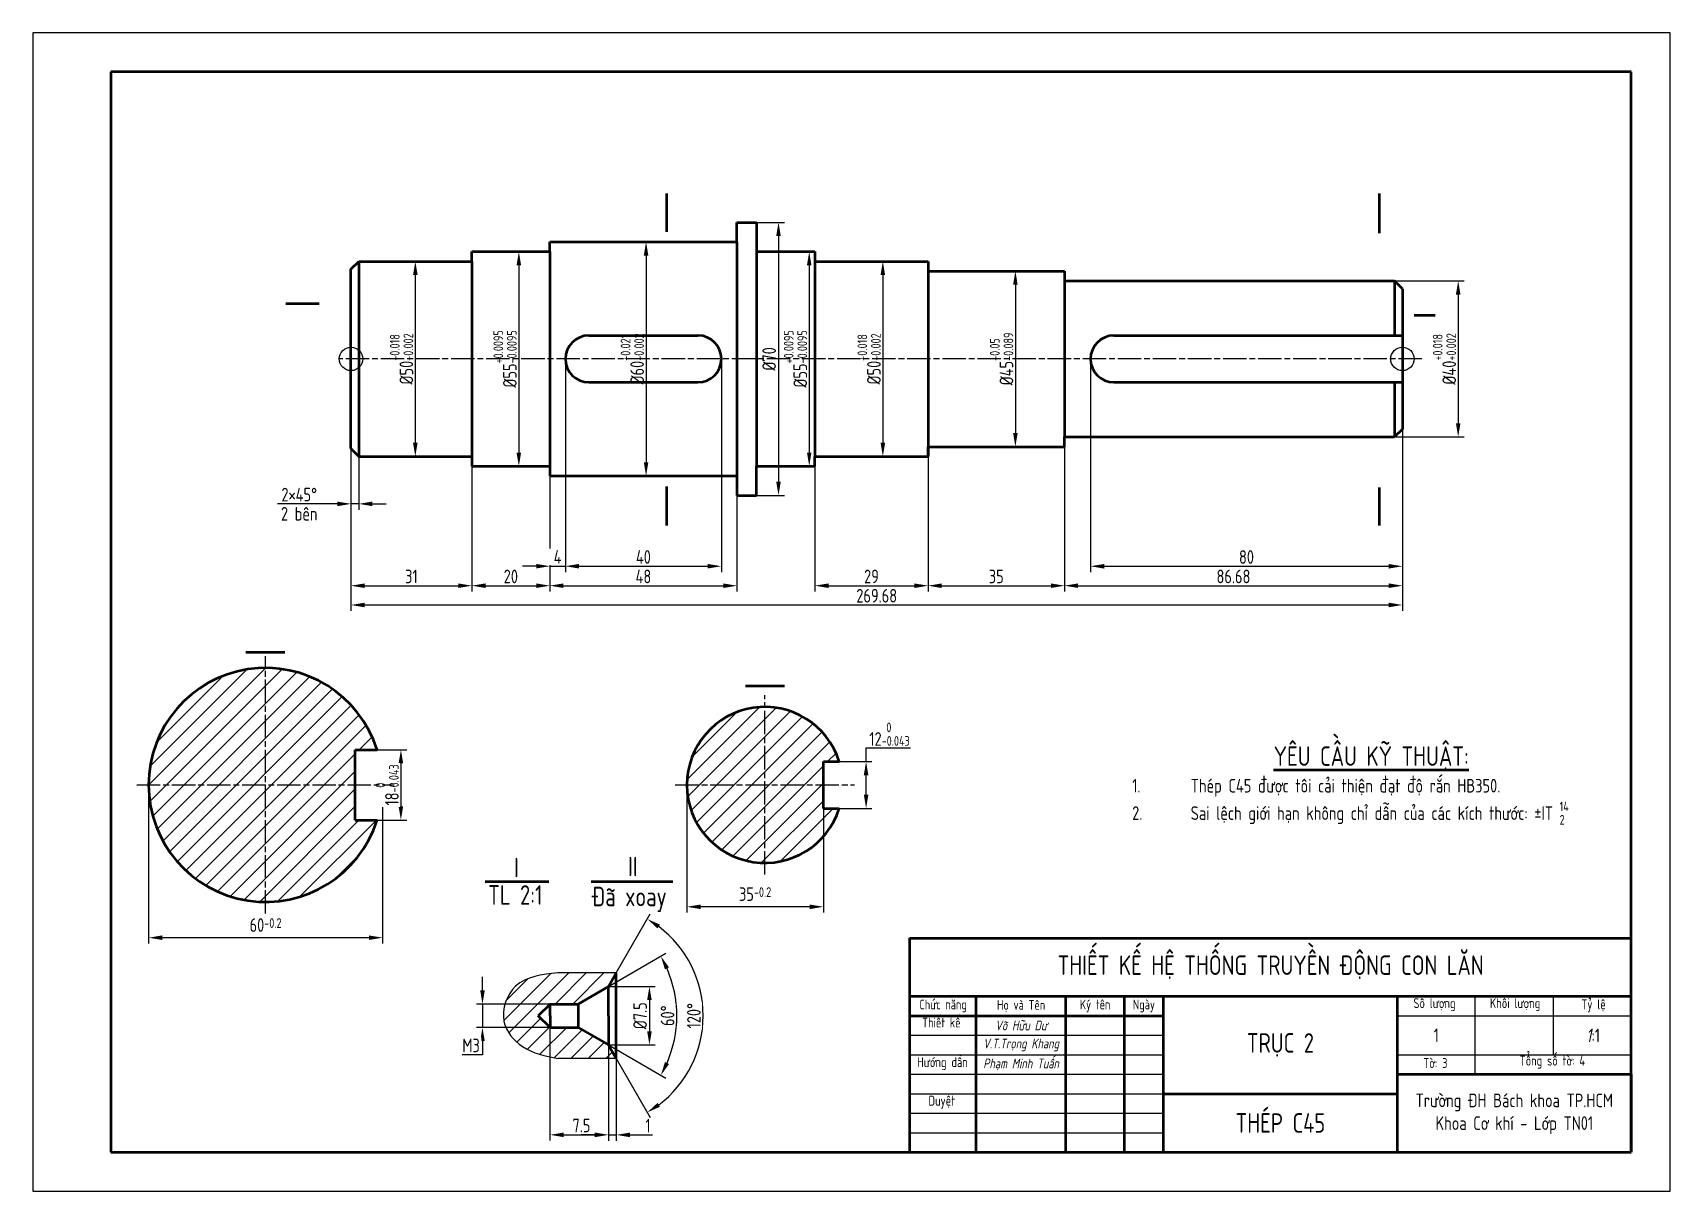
# Model space of a CAD drawing. Header units: millimetres. Extents: x -1651 to -1231, y -4335 to -4038.
import ezdxf

# ---------------------------------------------------------------- set-up
doc = ezdxf.new("R2010")
doc.units = ezdxf.units.MM
doc.header["$LTSCALE"] = 0.5
doc.linetypes.add('AM_ISO08W050', pattern=[18, 12, -1.5, 3, -1.5])
for name, color, linetype, lineweight in [('A.Net Dam Co Ban', 7, 'Continuous', 50), ('AM_0', 7, 'Continuous', 50), ('AM_4', 3, 'Continuous', 25), ('AM_5', 3, 'Continuous', 25), ('AM_7', 4, 'AM_ISO08W050', 25), ('AM_8', 1, 'Continuous', 25), ('duong_dam', 7, 'Continuous', 50), ('duong_manh', 3, 'Continuous', 25)]:
    doc.layers.add(name, color=color, linetype=linetype, lineweight=lineweight)
doc.styles.add('MyTemplate', font='tcvn+7284-2003i.ttf', dxfattribs={"width": 0.8, "height": 3.5})
doc.styles.get("Standard").update_dxf_attribs({"font": 'tcvn+7284-2003i.ttf', "width": 0.8, "height": 3.5})
doc.styles.add('TCVN', font='tcvn+7284-2003i.ttf', dxfattribs={"width": 0.8, "height": 3.5})
doc.dimstyles.new('MyTemplate', dxfattribs={"dimtxt": 3.5, "dimasz": 3.5, "dimexe": 1.5, "dimexo": 0, "dimtad": 1, "dimtoh": 1, "dimdsep": 46, "dimtxsty": 'MyTemplate', "dimcen": 5, "dimclrd": 3, "dimclre": 3, "dimclrt": 1, "dimadec": 0, "dimazin": 0, "dimtfac": 1, "dimtmove": 0, "dimatfit": 3, "dimfxl": 1, "dimtfill": 1, "dimlwd": 25, "dimlwe": 25, "dimarcsym": 0})
doc.dimstyles.new('MyTemplate$2', dxfattribs={"dimtxt": 3.5, "dimasz": 3.5, "dimexe": 1.5, "dimexo": 0, "dimtad": 1, "dimtoh": 1, "dimdsep": 46, "dimtxsty": 'MyTemplate', "dimcen": 5, "dimclrd": 3, "dimclre": 3, "dimclrt": 1, "dimadec": 0, "dimazin": 0, "dimtfac": 1, "dimtmove": 0, "dimatfit": 3, "dimfxl": 1, "dimtfill": 1, "dimlwd": 25, "dimlwe": 25, "dimarcsym": 0})

msp = doc.modelspace()

# ---------------------------------------------------------------- texts
at = {"char_height": 2.5, "attachment_point": 5}
for s, insert in [('{\\fTCVN 7284|b0|i1|c0|p34;Võ Hữu Dư}', (-1397.667, -4292.055)), ('{\\fTCVN 7284|b0|i1|c0|p34;V.T.Trọng Khang}', (-1397.667, -4297.055)), ('{\\fTCVN 7284|b0|i1|c0|p34;Phạm Minh Tuấn}', (-1397.667, -4302.055))]:
    msp.add_mtext_dynamic_manual_height_columns(s, width=23, gutter_width=17.5, heights=[0], dxfattribs=dict(at, insert=insert))
at = {"char_height": 5, "attachment_point": 5, "style": 'MyTemplate'}
for s, insert in [('TRỤC 2', (-1331.167, -4297.055)), ('THÉP C45', (-1331.167, -4317.055))]:
    msp.add_mtext_dynamic_manual_height_columns(s, width=60, gutter_width=17.5, heights=[0], dxfattribs=dict(at, insert=insert))
at = {"layer": 'AM_0', "style": 'MyTemplate'}
for s, width, insert, char_height, attachment_point in [('\\A1;                 {\\LYÊU CẦU KỸ THUẬT:\\P\\pi-15,l20,t20;\\H0.7x;\\l1.^IThép C45 được tôi cải thiện đạt độ rắn HB350.\\P2.^ISai lệch giới hạn không chỉ dẫn của các kích thước: ±IT \\H0.7x;\\S14^ 2;}', 138.98316, (-1374.171, -4220.504), 5, 1), ('{\\C2;TL 2:1}', 15.73276, (-1527.389, -4258.6), 5, 5), ('THIẾT KẾ HỆ THỐNG TRUYỀN ĐỘNG CON LĂN', 185, (-1333.667, -4277.136), 5, 5), ('Chức năng', 17, (-1417.667, -4287.055), 2.5, 5), ('Họ và Tên', 23, (-1397.667, -4287.055), 2.5, 5), ('Ký tên', 15, (-1378.667, -4287.055), 2.5, 5), ('Ngày', 10, (-1366.167, -4287.055), 2.5, 5)]:
    msp.add_mtext_dynamic_manual_height_columns(s, width=width, gutter_width=17.5, heights=[0], dxfattribs=dict(at, insert=insert, char_height=char_height, attachment_point=attachment_point))
at = {"layer": 'AM_4', "char_height": 5, "attachment_point": 1, "style": 'MyTemplate'}
for s, insert in [('{\\C2;I}', (-1527.731, -4249.06)), ('{\\C2;II}', (-1498.486, -4248.802))]:
    msp.add_mtext_dynamic_manual_height_columns(s, width=9.04956, gutter_width=17.5, heights=[0], dxfattribs=dict(at, insert=insert))
at = {"layer": 'duong_dam'}
for s, width, gutter_width, heights, insert, char_height, attachment_point in [('\\pi3.12675;Số lượng', 17.29105, 14.871, [0], (-1300.155, -4285.064), 2.54927, 1), ('\\pi2.04292;Khối lượng', 17.29105, 14.871, [0], (-1279.466, -4285.062), 2.54927, 1), ('\\pi5.54623;Tỷ lệ', 17.29105, 14.871, [0], (-1259.518, -4285.356), 2.54927, 1), ('\\pi3.36522;Thiết kế', 17.29105, 14.871, [0], (-1426.403, -4290.067), 2.5, 1), ('\\pi2.07691;Hướng dẫn', 17.29105, 14.871, [0], (-1426.403, -4300.193), 2.54927, 1), ('\\pi5.63353;Tờ: 3', 17.29105, 14.871, [0], (-1300.155, -4300.412), 2.54927, 1), ('\\pi11.3938;Tổng số tờ: 4', 39.92796, 14.871, [3.483], (-1281.167, -4299.796), 2.54927, 1), ('\\pi4.99235;Duyệt', 17.29105, 14.871, [0], (-1426.403, -4310.068), 2.54927, 1), ('Trường ĐH Bách khoa TP.HCM\\PKhoa Cơ khí - Lớp TN01', 78.38285, 17.5, [0], (-1271.167, -4314.707), 3.5, 5)]:
    msp.add_mtext_dynamic_manual_height_columns(s, width=width, gutter_width=gutter_width, heights=heights, dxfattribs=dict(at, insert=insert, char_height=char_height, attachment_point=attachment_point))
at = {"layer": 'duong_dam', "insert": (-1291.167, -4294.555), "char_height": 3.5, "attachment_point": 5, "style": 'TCVN'}
msp.add_mtext_dynamic_manual_height_columns('1', width=20, gutter_width=17.5, heights=[0], dxfattribs=at)
at = {"layer": 'duong_dam', "insert": (-1250.949, -4294.609), "char_height": 3.5, "width": 9.0382, "attachment_point": 5, "style": 'TCVN'}
msp.add_mtext('{\\fTCVN 7284|b0|i1|c163|p34;1}:1', dxfattribs=at)

# ---------------------------------------------------------------- blocks, each defined once
blk = doc.blocks.new('*D3')
at = {"color": 3, "lineweight": 25, "transparency": 16777216}
for p, q in [((-1553.04, -4096.17), (-1554.54, -4096.17)), ((-1553.04, -4099.67), (-1553.04, -4142.67)), ((-1553.04, -4146.17), (-1554.54, -4146.17))]:
    blk.add_line(p, q, dxfattribs=at)
at = {"color": 3, "transparency": 16777216}
for points in [[(-1553.63, -4099.67), (-1552.46, -4099.67), (-1553.04, -4096.17)], [(-1553.63, -4142.67), (-1552.46, -4142.67), (-1553.04, -4146.17)]]:
    blk.add_solid(points, dxfattribs=at)
at = {"layer": 'Defpoints', "color": 0, "transparency": 16777216}
for p in [(-1553.04, -4096.17), (-1553.04, -4146.17), (-1553.04, -4146.17)]:
    blk.add_point(p, dxfattribs=at)
at = {"color": 1, "transparency": 16777216, "insert": (-1556.57, -4121.17), "char_height": 3.5, "attachment_point": 5, "rotation": 90, "style": 'MyTemplate', "bg_fill": 3, "box_fill_scale": 1.1, "bg_fill_color": 256, "bg_fill_true_color": 13158600, "bg_fill_transparency": 0}
blk.add_mtext('%%c50{}{\\H0.71x;\\C3;\\S+0.018^ +0.002;}', dxfattribs=at)
blk = doc.blocks.new('*D4')
at = {"color": 3, "lineweight": 25, "transparency": 16777216}
for p, q in [((-1528.54, -4093.67), (-1524.99, -4093.67)), ((-1526.49, -4097.17), (-1526.49, -4145.17)), ((-1528.54, -4148.67), (-1524.99, -4148.67))]:
    blk.add_line(p, q, dxfattribs=at)
at = {"color": 3, "transparency": 16777216}
for points in [[(-1527.08, -4097.17), (-1525.91, -4097.17), (-1526.49, -4093.67)], [(-1527.08, -4145.17), (-1525.91, -4145.17), (-1526.49, -4148.67)]]:
    blk.add_solid(points, dxfattribs=at)
at = {"layer": 'Defpoints', "color": 0, "transparency": 16777216}
for p in [(-1528.54, -4093.67), (-1528.54, -4148.67), (-1526.49, -4148.67)]:
    blk.add_point(p, dxfattribs=at)
at = {"color": 1, "transparency": 16777216, "insert": (-1530.02, -4121.17), "char_height": 3.5, "attachment_point": 5, "rotation": 90, "style": 'MyTemplate', "bg_fill": 3, "box_fill_scale": 1.1, "bg_fill_color": 256, "bg_fill_true_color": 13158600, "bg_fill_transparency": 0}
blk.add_mtext('%%c55{}{\\H0.71x;\\C3;\\S+0.0095^ -0.0095;}', dxfattribs=at)
blk = doc.blocks.new('*D5')
at = {"color": 3, "lineweight": 25, "transparency": 16777216}
for p, q in [((-1494.54, -4091.17), (-1492.35, -4091.17)), ((-1493.85, -4094.67), (-1493.85, -4147.67)), ((-1494.54, -4151.17), (-1492.35, -4151.17))]:
    blk.add_line(p, q, dxfattribs=at)
at = {"color": 3, "transparency": 16777216}
for points in [[(-1494.44, -4094.67), (-1493.27, -4094.67), (-1493.85, -4091.17)], [(-1494.44, -4147.67), (-1493.27, -4147.67), (-1493.85, -4151.17)]]:
    blk.add_solid(points, dxfattribs=at)
at = {"layer": 'Defpoints', "color": 0, "transparency": 16777216}
for p in [(-1494.54, -4091.17), (-1494.54, -4151.17), (-1493.85, -4151.17)]:
    blk.add_point(p, dxfattribs=at)
at = {"color": 1, "transparency": 16777216, "insert": (-1497.38, -4121.17), "char_height": 3.5, "attachment_point": 5, "rotation": 90, "style": 'MyTemplate', "bg_fill": 3, "box_fill_scale": 1.1, "bg_fill_color": 256, "bg_fill_true_color": 13158600, "bg_fill_transparency": 0}
blk.add_mtext('%%c60{}{\\H0.71x;\\C3;\\S+0.021^ +0.002;}', dxfattribs=at)
blk = doc.blocks.new('*D6')
at = {"color": 3, "lineweight": 25, "transparency": 16777216}
for p, q in [((-1465.54, -4086.17), (-1458.39, -4086.17)), ((-1459.89, -4089.67), (-1459.89, -4152.67)), ((-1465.54, -4156.17), (-1458.39, -4156.17))]:
    blk.add_line(p, q, dxfattribs=at)
at = {"color": 3, "transparency": 16777216}
for points in [[(-1460.47, -4089.67), (-1459.31, -4089.67), (-1459.89, -4086.17)], [(-1460.47, -4152.67), (-1459.31, -4152.67), (-1459.89, -4156.17)]]:
    blk.add_solid(points, dxfattribs=at)
at = {"layer": 'Defpoints', "color": 0, "transparency": 16777216}
for p in [(-1465.54, -4086.17), (-1465.54, -4156.17), (-1459.89, -4156.17)]:
    blk.add_point(p, dxfattribs=at)
at = {"color": 1, "transparency": 16777216, "insert": (-1462.29, -4121.17), "char_height": 3.5, "attachment_point": 5, "rotation": 90, "style": 'MyTemplate', "bg_fill": 3, "box_fill_scale": 1.1, "bg_fill_color": 256, "bg_fill_true_color": 13158600, "bg_fill_transparency": 0}
blk.add_mtext('%%c70', dxfattribs=at)
blk = doc.blocks.new('*D7')
at = {"color": 3, "lineweight": 25, "transparency": 16777216}
for p, q in [((-1454.75, -4093.67), (-1450.51, -4093.67)), ((-1452.01, -4097.17), (-1452.01, -4145.17)), ((-1454.75, -4148.67), (-1450.51, -4148.67))]:
    blk.add_line(p, q, dxfattribs=at)
at = {"color": 3, "transparency": 16777216}
for points in [[(-1452.59, -4097.17), (-1451.43, -4097.17), (-1452.01, -4093.67)], [(-1452.59, -4145.17), (-1451.43, -4145.17), (-1452.01, -4148.67)]]:
    blk.add_solid(points, dxfattribs=at)
at = {"layer": 'Defpoints', "color": 0, "transparency": 16777216}
for p in [(-1454.75, -4093.67), (-1454.75, -4148.67), (-1452.01, -4148.67)]:
    blk.add_point(p, dxfattribs=at)
at = {"color": 1, "transparency": 16777216, "insert": (-1455.53, -4121.17), "char_height": 3.5, "attachment_point": 5, "rotation": 90, "style": 'MyTemplate', "bg_fill": 3, "box_fill_scale": 1.1, "bg_fill_color": 256, "bg_fill_true_color": 13158600, "bg_fill_transparency": 0}
blk.add_mtext('%%c55{}{\\H0.71x;\\C3;\\S+0.0095^ -0.0095;}', dxfattribs=at)
blk = doc.blocks.new('*D8')
at = {"color": 3, "lineweight": 25, "transparency": 16777216}
for p, q in [((-1435.54, -4096.17), (-1431.63, -4096.17)), ((-1433.13, -4099.67), (-1433.13, -4142.67)), ((-1435.54, -4146.17), (-1431.63, -4146.17))]:
    blk.add_line(p, q, dxfattribs=at)
at = {"color": 3, "transparency": 16777216}
for points in [[(-1433.71, -4099.67), (-1432.54, -4099.67), (-1433.13, -4096.17)], [(-1433.71, -4142.67), (-1432.54, -4142.67), (-1433.13, -4146.17)]]:
    blk.add_solid(points, dxfattribs=at)
at = {"layer": 'Defpoints', "color": 0, "transparency": 16777216}
for p in [(-1435.54, -4096.17), (-1435.54, -4146.17), (-1433.13, -4146.17)]:
    blk.add_point(p, dxfattribs=at)
at = {"color": 1, "transparency": 16777216, "insert": (-1436.65, -4121.17), "char_height": 3.5, "attachment_point": 5, "rotation": 90, "style": 'MyTemplate', "bg_fill": 3, "box_fill_scale": 1.1, "bg_fill_color": 256, "bg_fill_true_color": 13158600, "bg_fill_transparency": 0}
blk.add_mtext('%%c50{}{\\H0.71x;\\C3;\\S+0.018^ +0.002;}', dxfattribs=at)
blk = doc.blocks.new('*D9')
at = {"color": 3, "lineweight": 25, "transparency": 16777216}
for p, q in [((-1404.04, -4098.67), (-1397.63, -4098.67)), ((-1399.13, -4102.17), (-1399.13, -4140.17)), ((-1404.04, -4143.67), (-1397.63, -4143.67))]:
    blk.add_line(p, q, dxfattribs=at)
at = {"color": 3, "transparency": 16777216}
for points in [[(-1399.72, -4102.17), (-1398.55, -4102.17), (-1399.13, -4098.67)], [(-1399.72, -4140.17), (-1398.55, -4140.17), (-1399.13, -4143.67)]]:
    blk.add_solid(points, dxfattribs=at)
at = {"layer": 'Defpoints', "color": 0, "transparency": 16777216}
for p in [(-1404.04, -4098.67), (-1404.04, -4143.67), (-1399.13, -4143.67)]:
    blk.add_point(p, dxfattribs=at)
at = {"color": 1, "transparency": 16777216, "insert": (-1402.66, -4121.17), "char_height": 3.5, "attachment_point": 5, "rotation": 90, "style": 'MyTemplate', "bg_fill": 3, "box_fill_scale": 1.1, "bg_fill_color": 256, "bg_fill_true_color": 13158600, "bg_fill_transparency": 0}
blk.add_mtext('%%c45{}{\\H0.71x;\\C3;\\S-0.05^ -0.089;}', dxfattribs=at)
blk = doc.blocks.new('*D10')
at = {"color": 3, "lineweight": 25, "transparency": 16777216}
for p, q in [((-1301.86, -4101.17), (-1284.06, -4101.17)), ((-1285.56, -4104.67), (-1285.56, -4137.67)), ((-1301.86, -4141.17), (-1284.06, -4141.17))]:
    blk.add_line(p, q, dxfattribs=at)
at = {"color": 3, "transparency": 16777216}
for points in [[(-1286.14, -4104.67), (-1284.97, -4104.67), (-1285.56, -4101.17)], [(-1286.14, -4137.67), (-1284.97, -4137.67), (-1285.56, -4141.17)]]:
    blk.add_solid(points, dxfattribs=at)
at = {"layer": 'Defpoints', "color": 0, "transparency": 16777216}
for p in [(-1301.86, -4101.17), (-1301.86, -4141.17), (-1285.56, -4141.17)]:
    blk.add_point(p, dxfattribs=at)
at = {"color": 1, "transparency": 16777216, "insert": (-1289.08, -4121.17), "char_height": 3.5, "attachment_point": 5, "rotation": 90, "style": 'MyTemplate', "bg_fill": 3, "box_fill_scale": 1.1, "bg_fill_color": 256, "bg_fill_true_color": 13158600, "bg_fill_transparency": 0}
blk.add_mtext('%%c40{}{\\H0.71x;\\C3;\\S+0.018^ +0.002;}', dxfattribs=at)
blk = doc.blocks.new('*D11')
at = {"color": 3, "lineweight": 25, "transparency": 16777216}
for p, q in [((-1386.54, -4141.17), (-1386.54, -4180.81)), ((-1299.86, -4139.17), (-1299.86, -4180.81)), ((-1383.04, -4179.31), (-1303.36, -4179.31))]:
    blk.add_line(p, q, dxfattribs=at)
at = {"color": 3, "transparency": 16777216}
for points in [[(-1383.04, -4178.73), (-1383.04, -4179.9), (-1386.54, -4179.31)], [(-1303.36, -4178.73), (-1303.36, -4179.9), (-1299.86, -4179.31)]]:
    blk.add_solid(points, dxfattribs=at)
at = {"layer": 'Defpoints', "color": 0, "transparency": 16777216}
for p in [(-1386.54, -4141.17), (-1299.86, -4139.17), (-1299.86, -4179.31)]:
    blk.add_point(p, dxfattribs=at)
at = {"color": 1, "transparency": 16777216, "insert": (-1343.2, -4176.94), "char_height": 3.5, "attachment_point": 5, "style": 'MyTemplate', "bg_fill": 3, "box_fill_scale": 1.1, "bg_fill_color": 256, "bg_fill_true_color": 13158600, "bg_fill_transparency": 0}
blk.add_mtext('86.68', dxfattribs=at)
blk = doc.blocks.new('*D12')
at = {"color": 3, "lineweight": 25, "transparency": 16777216}
for p, q in [((-1421.54, -4143.67), (-1421.54, -4180.81)), ((-1386.54, -4143.67), (-1386.54, -4180.81)), ((-1418.04, -4179.31), (-1390.04, -4179.31))]:
    blk.add_line(p, q, dxfattribs=at)
at = {"color": 3, "transparency": 16777216}
for points in [[(-1418.04, -4178.73), (-1418.04, -4179.9), (-1421.54, -4179.31)], [(-1390.04, -4178.73), (-1390.04, -4179.9), (-1386.54, -4179.31)]]:
    blk.add_solid(points, dxfattribs=at)
at = {"layer": 'Defpoints', "color": 0, "transparency": 16777216}
for p in [(-1421.54, -4143.67), (-1386.54, -4143.67), (-1386.54, -4179.31)]:
    blk.add_point(p, dxfattribs=at)
at = {"color": 1, "transparency": 16777216, "insert": (-1404.04, -4176.94), "char_height": 3.5, "attachment_point": 5, "style": 'MyTemplate', "bg_fill": 3, "box_fill_scale": 1.1, "bg_fill_color": 256, "bg_fill_true_color": 13158600, "bg_fill_transparency": 0}
blk.add_mtext('35', dxfattribs=at)
blk = doc.blocks.new('*D13')
at = {"color": 3, "lineweight": 25, "transparency": 16777216}
for p, q in [((-1538.54, -4148.67), (-1538.54, -4180.81)), ((-1518.54, -4148.67), (-1518.54, -4180.81)), ((-1535.04, -4179.31), (-1522.04, -4179.31))]:
    blk.add_line(p, q, dxfattribs=at)
at = {"color": 3, "transparency": 16777216}
for points in [[(-1535.04, -4178.73), (-1535.04, -4179.9), (-1538.54, -4179.31)], [(-1522.04, -4178.73), (-1522.04, -4179.9), (-1518.54, -4179.31)]]:
    blk.add_solid(points, dxfattribs=at)
at = {"layer": 'Defpoints', "color": 0, "transparency": 16777216}
for p in [(-1538.54, -4148.67), (-1518.54, -4148.67), (-1518.54, -4179.31)]:
    blk.add_point(p, dxfattribs=at)
at = {"color": 1, "transparency": 16777216, "insert": (-1528.54, -4176.94), "char_height": 3.5, "attachment_point": 5, "style": 'MyTemplate', "bg_fill": 3, "box_fill_scale": 1.1, "bg_fill_color": 256, "bg_fill_true_color": 13158600, "bg_fill_transparency": 0}
blk.add_mtext('20', dxfattribs=at)
blk = doc.blocks.new('*D14')
at = {"color": 3, "lineweight": 25, "transparency": 16777216}
for p, q in [((-1518.54, -4151.17), (-1518.54, -4180.81)), ((-1470.54, -4151.17), (-1470.54, -4180.81)), ((-1515.04, -4179.31), (-1474.04, -4179.31))]:
    blk.add_line(p, q, dxfattribs=at)
at = {"color": 3, "transparency": 16777216}
for points in [[(-1515.04, -4178.73), (-1515.04, -4179.9), (-1518.54, -4179.31)], [(-1474.04, -4178.73), (-1474.04, -4179.9), (-1470.54, -4179.31)]]:
    blk.add_solid(points, dxfattribs=at)
at = {"layer": 'Defpoints', "color": 0, "transparency": 16777216}
for p in [(-1518.54, -4151.17), (-1470.54, -4151.17), (-1470.54, -4179.31)]:
    blk.add_point(p, dxfattribs=at)
at = {"color": 1, "transparency": 16777216, "insert": (-1494.54, -4176.94), "char_height": 3.5, "attachment_point": 5, "style": 'MyTemplate', "bg_fill": 3, "box_fill_scale": 1.1, "bg_fill_color": 256, "bg_fill_true_color": 13158600, "bg_fill_transparency": 0}
blk.add_mtext('48', dxfattribs=at)
blk = doc.blocks.new('*D15')
at = {"color": 3, "lineweight": 25, "transparency": 16777216}
for p, q in [((-1518.54, -4121.17), (-1518.54, -4175.81)), ((-1514.54, -4121.17), (-1514.54, -4175.81)), ((-1522.04, -4174.31), (-1525.54, -4174.31)), ((-1518.54, -4174.31), (-1514.54, -4174.31)), ((-1511.04, -4174.31), (-1507.54, -4174.31))]:
    blk.add_line(p, q, dxfattribs=at)
at = {"color": 3, "transparency": 16777216}
for points in [[(-1522.04, -4173.73), (-1522.04, -4174.9), (-1518.54, -4174.31)], [(-1511.04, -4173.73), (-1511.04, -4174.9), (-1514.54, -4174.31)]]:
    blk.add_solid(points, dxfattribs=at)
at = {"layer": 'Defpoints', "color": 0, "transparency": 16777216}
for p in [(-1518.54, -4121.17), (-1514.54, -4121.17)]:
    blk.add_point(p, dxfattribs=at)
at = {"color": 1, "transparency": 16777216, "insert": (-1516.54, -4171.94), "char_height": 3.5, "attachment_point": 5, "style": 'MyTemplate', "bg_fill": 3, "box_fill_scale": 1.1, "bg_fill_color": 256, "bg_fill_true_color": 13158600, "bg_fill_transparency": 0}
blk.add_mtext('4', dxfattribs=at)
at = {"layer": 'Defpoints', "color": 0, "transparency": 16777216}
blk.add_point((-1514.54, -4174.31), dxfattribs=at)
blk = doc.blocks.new('*D16')
at = {"color": 3, "lineweight": 25, "transparency": 16777216}
for p, q in [((-1569.54, -4143.45), (-1569.54, -4159.83)), ((-1567.54, -4146.17), (-1567.54, -4159.83)), ((-1573.04, -4158.33), (-1588.43, -4158.33)), ((-1567.54, -4158.33), (-1569.54, -4158.33)), ((-1564.04, -4158.33), (-1560.54, -4158.33))]:
    blk.add_line(p, q, dxfattribs=at)
at = {"color": 3, "transparency": 16777216}
for points in [[(-1573.04, -4157.75), (-1573.04, -4158.92), (-1569.54, -4158.33)], [(-1564.04, -4157.75), (-1564.04, -4158.92), (-1567.54, -4158.33)]]:
    blk.add_solid(points, dxfattribs=at)
at = {"layer": 'Defpoints', "color": 0, "transparency": 16777216}
for p in [(-1569.54, -4143.45), (-1567.54, -4146.17), (-1567.54, -4158.33)]:
    blk.add_point(p, dxfattribs=at)
at = {"color": 1, "transparency": 16777216, "insert": (-1582.82, -4155.96), "char_height": 3.5, "attachment_point": 5, "style": 'MyTemplate', "bg_fill": 3, "box_fill_scale": 1.1, "bg_fill_color": 256, "bg_fill_true_color": 13158600, "bg_fill_transparency": 0}
blk.add_mtext('2×45%%d', dxfattribs=at)
at = {"color": 1, "transparency": 16777216, "insert": (-1582.82, -4160.88), "char_height": 3.5, "attachment_point": 5, "style": 'MyTemplate', "bg_fill": 3, "box_fill_scale": 1.1, "bg_fill_color": 256, "bg_fill_true_color": 13158600, "bg_fill_transparency": 0}
blk.add_mtext('2 bên', dxfattribs=at)
blk = doc.blocks.new('*D18')
at = {"layer": 'AM_0', "color": 3, "lineweight": 25, "transparency": 16777216}
for p, q in [((-1621.45, -4230.39), (-1621.45, -4271.06)), ((-1561.45, -4230.39), (-1561.45, -4271.06)), ((-1564.95, -4269.56), (-1617.95, -4269.56))]:
    blk.add_line(p, q, dxfattribs=at)
at = {"layer": 'AM_0', "color": 3, "transparency": 16777216}
for points in [[(-1617.95, -4268.97), (-1617.95, -4270.14), (-1621.45, -4269.56)], [(-1564.95, -4268.97), (-1564.95, -4270.14), (-1561.45, -4269.56)]]:
    blk.add_solid(points, dxfattribs=at)
at = {"layer": 'Defpoints', "color": 0, "transparency": 16777216}
for p in [(-1621.45, -4230.39), (-1561.45, -4230.39), (-1621.45, -4269.56)]:
    blk.add_point(p, dxfattribs=at)
at = {"layer": 'AM_0', "color": 1, "transparency": 16777216, "insert": (-1591.45, -4266.31), "char_height": 3.5, "attachment_point": 5, "style": 'MyTemplate', "bg_fill": 3, "box_fill_scale": 1.1, "bg_fill_color": 256, "bg_fill_true_color": 13158600, "bg_fill_transparency": 0}
blk.add_mtext('60{}{\\A0;{\\H1.5x;}{\\A2;\\H0.71x;\\C3;-0.2}}', dxfattribs=at)
blk = doc.blocks.new('*D19')
at = {"layer": 'AM_0', "color": 3, "lineweight": 25, "transparency": 16777216}
for p, q in [((-1483.39, -4230.39), (-1483.39, -4263.13)), ((-1448.39, -4230.39), (-1448.39, -4263.13)), ((-1451.89, -4261.63), (-1479.89, -4261.63))]:
    blk.add_line(p, q, dxfattribs=at)
at = {"layer": 'AM_0', "color": 3, "transparency": 16777216}
for points in [[(-1479.89, -4261.05), (-1479.89, -4262.22), (-1483.39, -4261.63)], [(-1451.89, -4261.05), (-1451.89, -4262.22), (-1448.39, -4261.63)]]:
    blk.add_solid(points, dxfattribs=at)
at = {"layer": 'Defpoints', "color": 0, "transparency": 16777216}
for p in [(-1483.39, -4230.39), (-1448.39, -4230.39), (-1483.39, -4261.63)]:
    blk.add_point(p, dxfattribs=at)
at = {"layer": 'AM_0', "color": 1, "transparency": 16777216, "insert": (-1465.89, -4258.38), "char_height": 3.5, "attachment_point": 5, "style": 'MyTemplate', "bg_fill": 3, "box_fill_scale": 1.1, "bg_fill_color": 256, "bg_fill_true_color": 13158600, "bg_fill_transparency": 0}
blk.add_mtext('35{}{\\A0;{\\H1.5x;}{\\A2;\\H0.71x;\\C3;-0.2}}', dxfattribs=at)
blk = doc.blocks.new('*D20')
at = {"color": 3, "lineweight": 25, "transparency": 16777216}
for p, q in [((-1568.45, -4221.39), (-1555.24, -4221.39)), ((-1556.74, -4224.89), (-1556.74, -4235.89)), ((-1568.45, -4239.39), (-1555.24, -4239.39))]:
    blk.add_line(p, q, dxfattribs=at)
at = {"color": 3, "transparency": 16777216}
for points in [[(-1557.33, -4224.89), (-1556.16, -4224.89), (-1556.74, -4221.39)], [(-1557.33, -4235.89), (-1556.16, -4235.89), (-1556.74, -4239.39)]]:
    blk.add_solid(points, dxfattribs=at)
at = {"layer": 'Defpoints', "color": 0, "transparency": 16777216}
for p in [(-1568.45, -4221.39), (-1568.45, -4239.39), (-1556.74, -4239.39)]:
    blk.add_point(p, dxfattribs=at)
at = {"color": 1, "transparency": 16777216, "insert": (-1560.27, -4230.39), "char_height": 3.5, "attachment_point": 5, "rotation": 90, "style": 'MyTemplate', "bg_fill": 3, "box_fill_scale": 1.1, "bg_fill_color": 256, "bg_fill_true_color": 13158600, "bg_fill_transparency": 0}
blk.add_mtext('18{}{\\H0.71x;\\C3;\\S 0^ -0.043;}', dxfattribs=at)
blk = doc.blocks.new('*D21')
at = {"color": 3, "lineweight": 25, "transparency": 16777216}
for p, q in [((-1437.42, -4224.39), (-1437.42, -4220.89)), ((-1437.42, -4220.89), (-1426.01, -4220.89)), ((-1444.31, -4224.39), (-1435.92, -4224.39)), ((-1437.42, -4232.89), (-1437.42, -4227.89)), ((-1444.31, -4236.39), (-1435.92, -4236.39))]:
    blk.add_line(p, q, dxfattribs=at)
at = {"color": 3, "transparency": 16777216}
for points in [[(-1438.01, -4227.89), (-1436.84, -4227.89), (-1437.42, -4224.39)], [(-1438.01, -4232.89), (-1436.84, -4232.89), (-1437.42, -4236.39)]]:
    blk.add_solid(points, dxfattribs=at)
at = {"layer": 'Defpoints', "color": 0, "transparency": 16777216}
for p in [(-1444.31, -4224.39), (-1437.42, -4224.39), (-1444.31, -4236.39)]:
    blk.add_point(p, dxfattribs=at)
at = {"color": 1, "transparency": 16777216, "insert": (-1431.41, -4217.37), "char_height": 3.5, "attachment_point": 5, "style": 'MyTemplate', "bg_fill": 3, "box_fill_scale": 1.1, "bg_fill_color": 256, "bg_fill_true_color": 13158600, "bg_fill_transparency": 0}
blk.add_mtext('12{}{\\H0.71x;\\C3;\\S 0^ -0.043;}', dxfattribs=at)
blk = doc.blocks.new('*D22')
at = {"layer": 'AM_4', "color": 3, "lineweight": 25, "transparency": 16777216}
for p, q in [((-1518.5, -4289.56), (-1518.5, -4321.59)), ((-1503.5, -4289.56), (-1503.5, -4321.59)), ((-1515, -4320.09), (-1507, -4320.09))]:
    blk.add_line(p, q, dxfattribs=at)
at = {"layer": 'AM_4', "color": 3, "transparency": 16777216}
for points in [[(-1515, -4319.51), (-1515, -4320.68), (-1518.5, -4320.09)], [(-1507, -4319.51), (-1507, -4320.68), (-1503.5, -4320.09)]]:
    blk.add_solid(points, dxfattribs=at)
at = {"layer": 'Defpoints', "color": 0, "transparency": 16777216}
for p in [(-1518.5, -4289.56), (-1503.5, -4289.56), (-1503.5, -4320.09)]:
    blk.add_point(p, dxfattribs=at)
at = {"layer": 'AM_4', "color": 1, "transparency": 16777216, "insert": (-1510.43, -4317.69), "char_height": 3.5, "attachment_point": 5, "style": 'MyTemplate', "bg_fill": 3, "box_fill_scale": 1.1, "bg_fill_color": 256, "bg_fill_true_color": 13158600, "bg_fill_transparency": 0}
blk.add_mtext('7.5\\P', dxfattribs=at)
blk = doc.blocks.new('*D23')
at = {"layer": 'AM_4', "color": 3, "lineweight": 25, "transparency": 16777216}
for p, q in [((-1503.5, -4289.56), (-1503.5, -4321.61)), ((-1501.5, -4289.56), (-1501.5, -4321.61)), ((-1507, -4320.11), (-1510.5, -4320.11)), ((-1503.5, -4320.11), (-1501.5, -4320.11)), ((-1498, -4320.11), (-1492.23, -4320.11))]:
    blk.add_line(p, q, dxfattribs=at)
at = {"layer": 'AM_4', "color": 3, "transparency": 16777216}
for points in [[(-1507, -4319.53), (-1507, -4320.69), (-1503.5, -4320.11)], [(-1498, -4319.53), (-1498, -4320.69), (-1501.5, -4320.11)]]:
    blk.add_solid(points, dxfattribs=at)
at = {"layer": 'Defpoints', "color": 0, "transparency": 16777216}
for p in [(-1503.5, -4289.56), (-1501.5, -4289.56), (-1501.5, -4320.11)]:
    blk.add_point(p, dxfattribs=at)
at = {"layer": 'AM_4', "color": 1, "transparency": 16777216, "insert": (-1493.36, -4317.74), "char_height": 3.5, "attachment_point": 5, "style": 'MyTemplate', "bg_fill": 3, "box_fill_scale": 1.1, "bg_fill_color": 256, "bg_fill_true_color": 13158600, "bg_fill_transparency": 0}
blk.add_mtext('1', dxfattribs=at)
blk = doc.blocks.new('*D24')
at = {"layer": 'AM_4', "color": 3, "lineweight": 25, "transparency": 16777216}
for p, q in [((-1503.5, -4282.05), (-1491.5, -4282.05)), ((-1493, -4285.55), (-1493, -4293.56)), ((-1503.5, -4297.06), (-1491.5, -4297.06))]:
    blk.add_line(p, q, dxfattribs=at)
at = {"layer": 'AM_4', "color": 3, "transparency": 16777216}
for points in [[(-1493.58, -4285.55), (-1492.41, -4285.55), (-1493, -4282.05)], [(-1493.58, -4293.56), (-1492.41, -4293.56), (-1493, -4297.06)]]:
    blk.add_solid(points, dxfattribs=at)
at = {"layer": 'Defpoints', "color": 0, "transparency": 16777216}
for p in [(-1503.5, -4282.05), (-1503.5, -4297.06), (-1493, -4297.06)]:
    blk.add_point(p, dxfattribs=at)
at = {"layer": 'AM_4', "color": 1, "transparency": 16777216, "insert": (-1495.39, -4289.56), "char_height": 3.5, "attachment_point": 5, "rotation": 90, "style": 'MyTemplate', "bg_fill": 3, "box_fill_scale": 1.1, "bg_fill_color": 256, "bg_fill_true_color": 13158600, "bg_fill_transparency": 0}
blk.add_mtext('%%c7.5', dxfattribs=at)
blk = doc.blocks.new('*D25')
at = {"layer": 'AM_5', "color": 3, "lineweight": 25, "transparency": 16777216}
for p, q in [((-1503.5, -4282.05), (-1488.76, -4273.55)), ((-1503.5, -4297.06), (-1488.76, -4305.57))]:
    blk.add_line(p, q, dxfattribs=at)
blk.add_arc((-1516.49, -4289.56), 30.52, 336.5746, 23.4254, dxfattribs=at)
at = {"layer": 'AM_5', "color": 3, "transparency": 16777216}
for points in [[(-1489.01, -4277.69), (-1487.97, -4277.16), (-1490.06, -4274.3)], [(-1487.97, -4301.95), (-1489.01, -4301.43), (-1490.06, -4304.82)]]:
    blk.add_solid(points, dxfattribs=at)
at = {"layer": 'Defpoints', "color": 0, "transparency": 16777216}
for p in [(-1503.5, -4282.05), (-1511.3, -4286.56), (-1511.3, -4292.56), (-1486.44, -4294.86), (-1503.5, -4297.06)]:
    blk.add_point(p, dxfattribs=at)
at = {"layer": 'AM_5', "color": 1, "transparency": 16777216, "insert": (-1488.35, -4289.56), "char_height": 3.5, "attachment_point": 5, "rotation": 90, "style": 'MyTemplate', "bg_fill": 3, "box_fill_scale": 1.1, "bg_fill_color": 256, "bg_fill_true_color": 13158600, "bg_fill_transparency": 0}
blk.add_mtext('60°', dxfattribs=at)
blk = doc.blocks.new('*D26')
at = {"layer": 'AM_5', "color": 3, "lineweight": 25, "transparency": 16777216}
for p, q in [((-1501.5, -4278.59), (-1492.77, -4263.47)), ((-1501.5, -4300.52), (-1492.77, -4315.64))]:
    blk.add_line(p, q, dxfattribs=at)
blk.add_arc((-1507.83, -4289.56), 28.62, 307.0117, 52.9883, dxfattribs=at)
at = {"layer": 'AM_5', "color": 3, "transparency": 16777216}
for points in [[(-1490.92, -4267.19), (-1490.28, -4266.22), (-1493.52, -4264.77)], [(-1490.28, -4312.89), (-1490.92, -4311.92), (-1493.52, -4314.34)]]:
    blk.add_solid(points, dxfattribs=at)
at = {"layer": 'Defpoints', "color": 0, "transparency": 16777216}
for p in [(-1501.5, -4278.59), (-1503.5, -4282.05), (-1503.5, -4297.06), (-1501.5, -4300.52), (-1480.94, -4299.34)]:
    blk.add_point(p, dxfattribs=at)
at = {"layer": 'AM_5', "color": 1, "transparency": 16777216, "insert": (-1481.59, -4289.56), "char_height": 3.5, "attachment_point": 5, "rotation": 90, "style": 'MyTemplate', "bg_fill": 3, "box_fill_scale": 1.1, "bg_fill_color": 256, "bg_fill_true_color": 13158600, "bg_fill_transparency": 0}
blk.add_mtext('120°', dxfattribs=at)
blk = doc.blocks.new('*D27')
at = {"layer": 'AM_4', "color": 3, "lineweight": 25, "transparency": 16777216}
for p, q in [((-1535.82, -4283.06), (-1535.82, -4279.56)), ((-1518.5, -4286.56), (-1537.32, -4286.56)), ((-1535.82, -4286.56), (-1535.82, -4292.56)), ((-1518.5, -4292.56), (-1537.32, -4292.56)), ((-1535.82, -4296.06), (-1535.82, -4299.56)), ((-1535.82, -4299.56), (-1541.04, -4299.56))]:
    blk.add_line(p, q, dxfattribs=at)
at = {"layer": 'AM_4', "color": 3, "transparency": 16777216}
for points in [[(-1536.4, -4283.06), (-1535.23, -4283.06), (-1535.82, -4286.56)], [(-1536.4, -4296.06), (-1535.23, -4296.06), (-1535.82, -4292.56)]]:
    blk.add_solid(points, dxfattribs=at)
at = {"layer": 'Defpoints', "color": 0, "transparency": 16777216}
for p in [(-1518.5, -4286.56), (-1535.82, -4292.56), (-1518.5, -4292.56)]:
    blk.add_point(p, dxfattribs=at)
at = {"layer": 'AM_4', "color": 1, "transparency": 16777216, "insert": (-1538.74, -4297.18), "char_height": 3.5, "attachment_point": 5, "style": 'MyTemplate', "bg_fill": 3, "box_fill_scale": 1.1, "bg_fill_color": 256, "bg_fill_true_color": 13158600, "bg_fill_transparency": 0}
blk.add_mtext('M3', dxfattribs=at)
blk = doc.blocks.new('*D28')
at = {"layer": 'AM_0', "color": 3, "lineweight": 25, "transparency": 16777216}
for p, q in [((-1514.54, -4121.17), (-1514.54, -4175.82)), ((-1474.54, -4121.17), (-1474.54, -4175.82)), ((-1511.04, -4174.32), (-1478.04, -4174.32))]:
    blk.add_line(p, q, dxfattribs=at)
at = {"layer": 'AM_0', "color": 3, "transparency": 16777216}
for points in [[(-1511.04, -4173.73), (-1511.04, -4174.9), (-1514.54, -4174.32)], [(-1478.04, -4173.73), (-1478.04, -4174.9), (-1474.54, -4174.32)]]:
    blk.add_solid(points, dxfattribs=at)
at = {"layer": 'Defpoints', "color": 0, "transparency": 16777216}
for p in [(-1514.54, -4121.17), (-1474.54, -4121.17), (-1474.54, -4174.32)]:
    blk.add_point(p, dxfattribs=at)
at = {"layer": 'AM_0', "color": 1, "transparency": 16777216, "insert": (-1494.54, -4171.94), "char_height": 3.5, "attachment_point": 5, "style": 'MyTemplate', "bg_fill": 3, "box_fill_scale": 1.1, "bg_fill_color": 256, "bg_fill_true_color": 13158600, "bg_fill_transparency": 0}
blk.add_mtext('40', dxfattribs=at)
blk = doc.blocks.new('*D29')
at = {"layer": 'AM_0', "color": 3, "lineweight": 25, "transparency": 16777216}
for p, q in [((-1379.86, -4121.17), (-1379.86, -4175.83)), ((-1299.86, -4121.17), (-1299.86, -4175.83)), ((-1376.36, -4174.33), (-1303.36, -4174.33))]:
    blk.add_line(p, q, dxfattribs=at)
at = {"layer": 'AM_0', "color": 3, "transparency": 16777216}
for points in [[(-1376.36, -4173.75), (-1376.36, -4174.92), (-1379.86, -4174.33)], [(-1303.36, -4173.75), (-1303.36, -4174.92), (-1299.86, -4174.33)]]:
    blk.add_solid(points, dxfattribs=at)
at = {"layer": 'Defpoints', "color": 0, "transparency": 16777216}
for p in [(-1379.86, -4121.17), (-1299.86, -4121.17), (-1299.86, -4174.33)]:
    blk.add_point(p, dxfattribs=at)
at = {"layer": 'AM_0', "color": 1, "transparency": 16777216, "insert": (-1339.86, -4171.96), "char_height": 3.5, "attachment_point": 5, "style": 'MyTemplate', "bg_fill": 3, "box_fill_scale": 1.1, "bg_fill_color": 256, "bg_fill_true_color": 13158600, "bg_fill_transparency": 0}
blk.add_mtext('80', dxfattribs=at)
blk = doc.blocks.new('*D30')
at = {"layer": 'AM_0', "color": 3, "lineweight": 25, "transparency": 16777216}
for p, q in [((-1450.54, -4146.17), (-1450.54, -4180.81)), ((-1421.54, -4146.17), (-1421.54, -4180.81)), ((-1447.04, -4179.31), (-1425.04, -4179.31))]:
    blk.add_line(p, q, dxfattribs=at)
at = {"layer": 'AM_0', "color": 3, "transparency": 16777216}
for points in [[(-1447.04, -4178.73), (-1447.04, -4179.9), (-1450.54, -4179.31)], [(-1425.04, -4178.73), (-1425.04, -4179.9), (-1421.54, -4179.31)]]:
    blk.add_solid(points, dxfattribs=at)
at = {"layer": 'Defpoints', "color": 0, "transparency": 16777216}
for p in [(-1450.54, -4146.17), (-1421.54, -4146.17), (-1421.54, -4179.31)]:
    blk.add_point(p, dxfattribs=at)
at = {"layer": 'AM_0', "color": 1, "transparency": 16777216, "insert": (-1436.04, -4176.94), "char_height": 3.5, "attachment_point": 5, "style": 'MyTemplate', "bg_fill": 3, "box_fill_scale": 1.1, "bg_fill_color": 256, "bg_fill_true_color": 13158600, "bg_fill_transparency": 0}
blk.add_mtext('29', dxfattribs=at)
blk = doc.blocks.new('*D31')
at = {"layer": 'AM_0', "color": 3, "lineweight": 25, "transparency": 16777216}
for p, q in [((-1569.54, -4121.18), (-1569.54, -4180.81)), ((-1538.54, -4121.18), (-1538.54, -4180.81)), ((-1566.04, -4179.31), (-1542.04, -4179.31))]:
    blk.add_line(p, q, dxfattribs=at)
at = {"layer": 'AM_0', "color": 3, "transparency": 16777216}
for points in [[(-1566.04, -4178.73), (-1566.04, -4179.9), (-1569.54, -4179.31)], [(-1542.04, -4178.73), (-1542.04, -4179.9), (-1538.54, -4179.31)]]:
    blk.add_solid(points, dxfattribs=at)
at = {"layer": 'Defpoints', "color": 0, "transparency": 16777216}
for p in [(-1569.54, -4121.18), (-1538.54, -4121.18), (-1538.54, -4179.31)]:
    blk.add_point(p, dxfattribs=at)
at = {"layer": 'AM_0', "color": 1, "transparency": 16777216, "insert": (-1554.04, -4176.94), "char_height": 3.5, "attachment_point": 5, "style": 'MyTemplate', "bg_fill": 3, "box_fill_scale": 1.1, "bg_fill_color": 256, "bg_fill_true_color": 13158600, "bg_fill_transparency": 0}
blk.add_mtext('31', dxfattribs=at)
blk = doc.blocks.new('*D32')
at = {"layer": 'AM_0', "color": 3, "lineweight": 25, "transparency": 16777216}
for p, q in [((-1299.86, -4137.55), (-1299.86, -4185.76)), ((-1569.54, -4142.55), (-1569.54, -4185.76)), ((-1566.04, -4184.26), (-1303.36, -4184.26))]:
    blk.add_line(p, q, dxfattribs=at)
at = {"layer": 'AM_0', "color": 3, "transparency": 16777216}
for points in [[(-1566.04, -4183.67), (-1566.04, -4184.84), (-1569.54, -4184.26)], [(-1303.36, -4183.67), (-1303.36, -4184.84), (-1299.86, -4184.26)]]:
    blk.add_solid(points, dxfattribs=at)
at = {"layer": 'Defpoints', "color": 0, "transparency": 16777216}
for p in [(-1299.86, -4137.55), (-1569.54, -4142.55), (-1299.86, -4184.26)]:
    blk.add_point(p, dxfattribs=at)
at = {"layer": 'AM_0', "color": 1, "transparency": 16777216, "insert": (-1434.7, -4181.88), "char_height": 3.5, "attachment_point": 5, "style": 'MyTemplate', "bg_fill": 3, "box_fill_scale": 1.1, "bg_fill_color": 256, "bg_fill_true_color": 13158600, "bg_fill_transparency": 0}
blk.add_mtext('269.68', dxfattribs=at)

# ---------------------------------------------------------------- hatches: boundary and pattern name
at = {"layer": 'AM_8'}
h = msp.add_hatch(dxfattribs=at)
h.set_pattern_fill('ANSI31', color=256)
h.set_pattern_definition([(45, (-8.0074, 36.639), (-2.245064, 2.245064), [])])
h.paths.add_polyline_path([(-1568.454, -4221.393), (-1562.836, -4221.393, 6.5131307), (-1562.836, -4239.393), (-1568.454, -4239.393)])
h = msp.add_hatch(dxfattribs=at)
h.set_pattern_fill('ANSI31', color=256)
h.set_pattern_definition([(45, (-24.7525, 0), (-2.245064, 2.245064), [])])
h.paths.add_polyline_path([(-1444.306, -4236.393), (-1448.385, -4236.393), (-1448.385, -4224.393), (-1444.306, -4224.393, 6.5131307)])
h = msp.add_hatch(dxfattribs=at)
h.set_pattern_fill('ANSI31', color=256)
h.set_pattern_definition([(45, (-4.5663, 135.6517), (-2.245064, 2.245064), [])])
edge = h.paths.add_edge_path()
edge.add_spline(control_points=[(-1516.496, -4278.589), (-1520.549, -4279.001), (-1527.971, -4279.754), (-1532.054, -4290.91), (-1525.541, -4298.706), (-1519.683, -4299.884), (-1516.496, -4300.524)], knot_values=[0, 0, 0, 0, 11.3466495, 20.7806445, 28.8172401, 38.4071631, 38.4071631, 38.4071631, 38.4071631], degree=3, periodic=0)
edge.add_line((-1516.496, -4300.524), (-1501.496, -4300.524))
edge.add_line((-1501.496, -4300.524), (-1503.496, -4297.06))
edge.add_line((-1503.496, -4297.06), (-1511.296, -4292.557))
edge.add_line((-1511.296, -4292.557), (-1518.496, -4292.557))
edge.add_line((-1518.496, -4292.557), (-1521.496, -4289.557))
edge.add_line((-1521.496, -4289.557), (-1518.496, -4286.557))
edge.add_line((-1518.496, -4286.557), (-1511.296, -4286.557))
edge.add_line((-1511.296, -4286.557), (-1503.496, -4282.053))
edge.add_line((-1503.496, -4282.053), (-1501.496, -4278.589))
edge.add_line((-1501.496, -4278.589), (-1516.496, -4278.589))

# ---------------------------------------------------------------- linework, layer by layer
at = {"layer": 'A.Net Dam Co Ban', "lineweight": 50}
msp.add_line((-1426.167, -4324.555), (-1426.167, -4269.717), dxfattribs=at)
at = {"layer": 'AM_0'}
for p, q in [((-1241.167, -4047.555), (-1631.167, -4047.555)), ((-1631.167, -4047.555), (-1631.167, -4324.555)), ((-1241.167, -4324.555), (-1241.167, -4047.555)), ((-1488.633, -4078.742), (-1488.633, -4088.589)), ((-1305.856, -4078.742), (-1305.856, -4088.922)), ((-1470.545, -4091.173), (-1470.545, -4086.173)), ((-1470.545, -4086.173), (-1465.545, -4086.173)), ((-1465.545, -4086.173), (-1465.545, -4093.673)), ((-1538.545, -4096.173), (-1538.545, -4093.673)), ((-1538.545, -4093.673), (-1518.545, -4093.673)), ((-1518.545, -4093.673), (-1518.545, -4091.173)), ((-1518.545, -4091.173), (-1470.545, -4091.173)), ((-1518.545, -4093.673), (-1518.545, -4148.673)), ((-1470.545, -4091.173), (-1470.545, -4151.173)), ((-1465.545, -4093.673), (-1450.545, -4093.673)), ((-1465.545, -4093.673), (-1465.545, -4148.673)), ((-1450.545, -4093.673), (-1450.545, -4096.173)), ((-1569.545, -4098.173), (-1567.545, -4096.173)), ((-1567.545, -4096.173), (-1538.545, -4096.173)), ((-1567.545, -4096.173), (-1567.545, -4146.173)), ((-1538.545, -4096.173), (-1538.545, -4146.173)), ((-1538.545, -4096.173), (-1538.545, -4146.173)), ((-1450.545, -4096.173), (-1421.545, -4096.173)), ((-1450.545, -4096.173), (-1450.545, -4146.173)), ((-1421.545, -4096.173), (-1421.545, -4146.173)), ((-1421.545, -4098.673), (-1386.545, -4098.673)), ((-1386.545, -4098.673), (-1386.545, -4101.173)), ((-1386.545, -4101.173), (-1301.865, -4101.173)), ((-1386.545, -4101.173), (-1386.545, -4141.173)), ((-1301.865, -4101.173), (-1301.865, -4115.173)), ((-1299.865, -4103.173), (-1301.865, -4101.173)), ((-1299.865, -4103.173), (-1299.865, -4139.173)), ((-1586.282, -4106.979), (-1577.671, -4106.979)), ((-1301.865, -4127.173), (-1301.865, -4141.173)), ((-1386.545, -4143.673), (-1386.545, -4141.173)), ((-1386.545, -4141.173), (-1301.865, -4141.173)), ((-1299.865, -4139.173), (-1301.865, -4141.173)), ((-1421.545, -4146.173), (-1421.545, -4143.673)), ((-1421.545, -4143.673), (-1386.545, -4143.673)), ((-1567.545, -4146.173), (-1538.545, -4146.173)), ((-1538.545, -4146.173), (-1538.545, -4148.673)), ((-1538.545, -4148.673), (-1518.545, -4148.673)), ((-1518.545, -4148.673), (-1518.545, -4151.173)), ((-1465.545, -4156.173), (-1465.545, -4148.673)), ((-1465.545, -4148.673), (-1450.545, -4148.673)), ((-1450.545, -4148.673), (-1450.545, -4146.173)), ((-1450.545, -4146.173), (-1421.545, -4146.173)), ((-1518.545, -4151.173), (-1470.545, -4151.173)), ((-1470.545, -4151.173), (-1470.545, -4156.173)), ((-1470.545, -4156.173), (-1465.545, -4156.173)), ((-1596.498, -4196.321), (-1586.498, -4196.321)), ((-1468.351, -4204.981), (-1458.351, -4204.981)), ((-1568.454, -4239.393), (-1568.454, -4221.393)), ((-1568.454, -4221.393), (-1562.836, -4221.393)), ((-1448.385, -4236.393), (-1448.385, -4224.393)), ((-1448.385, -4224.393), (-1444.306, -4224.393)), ((-1448.385, -4236.393), (-1444.306, -4236.393)), ((-1568.454, -4239.393), (-1562.836, -4239.393)), ((-1535.092, -4255.168), (-1518.807, -4255.168)), ((-1507.935, -4255.168), (-1487.001, -4255.168)), ((-1426.167, -4269.717), (-1241.167, -4269.717)), ((-1503.496, -4282.053), (-1501.496, -4278.589)), ((-1501.496, -4300.524), (-1501.496, -4278.589)), ((-1511.296, -4286.557), (-1503.496, -4282.053)), ((-1503.496, -4289.557), (-1503.496, -4282.053)), ((-1518.496, -4286.557), (-1521.496, -4289.557)), ((-1518.496, -4289.557), (-1518.496, -4286.557)), ((-1518.496, -4286.557), (-1511.296, -4286.557)), ((-1511.296, -4286.557), (-1511.296, -4292.557)), ((-1518.496, -4292.557), (-1521.496, -4289.557)), ((-1518.496, -4289.557), (-1518.496, -4292.557)), ((-1503.496, -4289.557), (-1503.496, -4297.06)), ((-1518.496, -4292.557), (-1511.296, -4292.557)), ((-1511.296, -4292.557), (-1503.496, -4297.06)), ((-1503.496, -4297.06), (-1501.496, -4300.524)), ((-1241.167, -4304.555), (-1241.167, -4324.555)), ((-1631.167, -4324.555), (-1241.167, -4324.555))]:
    msp.add_line(p, q, dxfattribs=at)
for centre, radius, start, end in [((-1480.545, -4121.173), 6, 270, 90), ((-1373.865, -4121.173), 6, 90, 270), ((-1591.454, -4230.393), 30, 17.4576, 342.5424), ((-1463.385, -4230.393), 20, 17.4576, 342.5424)]:
    msp.add_arc(centre, radius, start, end, dxfattribs=at)
at = {"layer": 'AM_4'}
for p, q in [((-1651.167, -4037.555), (-1651.167, -4334.555)), ((-1231.167, -4037.555), (-1651.167, -4037.555)), ((-1231.167, -4334.555), (-1231.167, -4037.555)), ((-1501.496, -4278.589), (-1516.496, -4278.589)), ((-1501.496, -4300.524), (-1516.496, -4300.524)), ((-1651.167, -4334.555), (-1231.167, -4334.555))]:
    msp.add_line(p, q, dxfattribs=at)
msp.add_spline([(-1516.496, -4278.589), (-1527.319, -4281.997), (-1530.304, -4290.947), (-1525.579, -4297.448), (-1516.496, -4300.524)], degree=3, dxfattribs=at)
at = {"layer": 'duong_dam'}
for p, q in [((-1426.167, -4324.555), (-1426.167, -4269.555)), ((-1426.167, -4284.555), (-1241.167, -4284.555)), ((-1409.167, -4324.555), (-1409.167, -4284.555)), ((-1386.167, -4324.555), (-1386.167, -4284.555)), ((-1371.167, -4324.555), (-1371.167, -4284.555)), ((-1361.167, -4324.555), (-1361.167, -4284.555)), ((-1301.167, -4324.555), (-1301.167, -4284.555)), ((-1426.167, -4289.555), (-1361.167, -4289.555)), ((-1301.167, -4304.555), (-1241.167, -4304.555)), ((-1361.167, -4309.555), (-1301.167, -4309.555))]:
    msp.add_line(p, q, dxfattribs=at)
at = {"layer": 'duong_manh'}
for p, q in [((-1281.167, -4304.555), (-1281.167, -4284.555)), ((-1261.167, -4284.555), (-1261.167, -4299.555)), ((-1301.167, -4289.555), (-1241.167, -4289.555)), ((-1301.167, -4299.555), (-1241.167, -4299.555))]:
    msp.add_line(p, q, dxfattribs=at)
at = {"layer": 'duong_manh', "lineweight": 25}
for p, q in [((-1426.167, -4294.555), (-1361.167, -4294.555)), ((-1426.167, -4299.555), (-1361.167, -4299.555)), ((-1426.167, -4304.555), (-1361.167, -4304.555)), ((-1426.167, -4309.555), (-1361.167, -4309.555)), ((-1426.167, -4314.555), (-1361.167, -4314.555)), ((-1426.167, -4319.555), (-1361.167, -4319.555))]:
    msp.add_line(p, q, dxfattribs=at)

msp.set_redraw_order([(e.dxf.handle, doc.entitydb.next_handle()) for e in msp.query("TEXT MTEXT ATTDEF DIMENSION ARC_DIMENSION")])  # texts and dimensions are drawn at this point

# ---------------------------------------------------------------- next in the draw order: dimensions: what is measured, and where the dimension line sits
dim = msp.add_linear_dim(base=(-1459.889, -4156.173), p1=(-1465.545, -4086.173), p2=(-1465.545, -4156.173), angle=90, text='%%c<>', dimstyle='MyTemplate')
dim.commit()
dim.dimension.update_dxf_attribs({"geometry": '*D6', "text_midpoint": (-1462.287, -4121.173)})
for base, p1, p2, text, override, picture, middle in [((-1526.495, -4148.673), (-1528.545, -4093.673), (-1528.545, -4148.673), '%%c<>{}{\\H0.71x;\\C3;\\S+0.0095^ -0.0095;}', {"dimtp": 0.0095, "dimtm": 0.0095, "dimtdec": 4, "dimtzin": 8}, '*D4', (-1530.019, -4121.173)), ((-1493.854, -4151.173), (-1494.545, -4091.173), (-1494.545, -4151.173), '%%c<>{}{\\H0.71x;\\C3;\\S+0.021^ +0.002;}', {"dimtp": 0.021, "dimtm": -0.002, "dimtdec": 4, "dimtzin": 8}, '*D5', (-1497.378, -4121.173)), ((-1553.045, -4146.173), (-1553.045, -4096.173), (-1553.045, -4146.173), '%%c<>{}{\\H0.71x;\\C3;\\S+0.018^ +0.002;}', {"dimtp": 0.018, "dimtm": -0.002, "dimtdec": 3, "dimtzin": 8}, '*D3', (-1556.569, -4121.173)), ((-1433.127, -4146.173), (-1435.545, -4096.173), (-1435.545, -4146.173), '%%c<>{}{\\H0.71x;\\C3;\\S+0.018^ +0.002;}', {"dimtp": 0.018, "dimtm": -0.002, "dimtdec": 3, "dimtzin": 8}, '*D8', (-1436.651, -4121.173)), ((-1399.132, -4143.673), (-1404.045, -4098.673), (-1404.045, -4143.673), '%%c<>{}{\\H0.71x;\\C3;\\S-0.05^ -0.089;}', {"dimtp": -0.05, "dimtm": 0.089, "dimtdec": 3, "dimtzin": 8}, '*D9', (-1402.656, -4121.173)), ((-1285.556, -4141.173), (-1301.865, -4101.173), (-1301.865, -4141.173), '%%c<>{}{\\H0.71x;\\C3;\\S+0.018^ +0.002;}', {"dimtp": 0.018, "dimtm": -0.002, "dimtdec": 3, "dimtzin": 8}, '*D10', (-1289.08, -4121.173)), ((-1437.422, -4224.393), (-1444.306, -4236.393), (-1444.306, -4224.393), '<>{}{\\H0.71x;\\C3;\\S 0^ -0.043;}', {"dimtp": 0, "dimtm": 0.043, "dimtdec": 3, "dimtzin": 8}, '*D21', (-1431.406, -4217.369))]:
    dim = msp.add_linear_dim(base=base, p1=p1, p2=p2, angle=90, text=text, dimstyle='MyTemplate', override=override)
    dim.commit()
    dim.dimension.update_dxf_attribs({"geometry": picture, "text_midpoint": middle})
at = {"layer": 'AM_0'}
for base, p1, p2, picture, middle in [((-1621.454, -4269.557), (-1561.454, -4230.393), (-1621.454, -4230.393), '*D18', (-1591.454, -4266.307)), ((-1483.385, -4261.634), (-1448.385, -4230.393), (-1483.385, -4230.393), '*D19', (-1465.885, -4258.384))]:
    dim = msp.add_linear_dim(base=base, p1=p1, p2=p2, text='<>{}{\\A0;{\\H1.5x;}{\\A2;\\H0.71x;\\C3;-0.2}}', dimstyle='MyTemplate', override={"dimtp": -0.2, "dimtm": 0, "dimtdec": 2, "dimtzin": 8}, dxfattribs=at)
    dim.commit()
    dim.dimension.update_dxf_attribs({"geometry": picture, "text_midpoint": middle})
at = {"layer": 'AM_4'}
dim = msp.add_linear_dim(base=(-1503.496, -4320.092), p1=(-1518.496, -4289.557), p2=(-1503.496, -4289.557), text='7.5\\P', dimstyle='MyTemplate', dxfattribs=at)
dim.commit()
dim.dimension.update_dxf_attribs({"geometry": '*D22', "text_midpoint": (-1510.428, -4320.092), "dimtype": 160})

# ---------------------------------------------------------------- next in the draw order: linework, layer by layer
at = {"layer": 'AM_0'}
for p, q in [((-1296.84, -4109.919), (-1291.426, -4109.919)), ((-1508.545, -4115.173), (-1480.545, -4115.173)), ((-1373.865, -4115.173), (-1299.865, -4115.173)), ((-1373.865, -4127.173), (-1299.865, -4127.173))]:
    msp.add_line(p, q, dxfattribs=at)
at = {"layer": 'AM_7'}
for p, q in [((-1591.454, -4263.393), (-1591.454, -4197.393)), ((-1463.385, -4253.393), (-1463.385, -4207.393)), ((-1486.385, -4230.393), (-1440.385, -4230.393))]:
    msp.add_line(p, q, dxfattribs=at)

# ---------------------------------------------------------------- next in the draw order: dimensions: what is measured, and where the dimension line sits
dim = msp.add_linear_dim(base=(-1452.009, -4148.673), p1=(-1454.754, -4093.673), p2=(-1454.754, -4148.673), angle=90, text='%%c<>{}{\\H0.71x;\\C3;\\S+0.0095^ -0.0095;}', dimstyle='MyTemplate', override={"dimtp": 0.0095, "dimtm": 0.0095, "dimtdec": 4, "dimtzin": 8})
dim.commit()
dim.dimension.update_dxf_attribs({"geometry": '*D7', "text_midpoint": (-1455.533, -4121.173)})
for base, p1, p2, picture, middle in [((-1299.865, -4179.314), (-1386.545, -4141.173), (-1299.865, -4139.173), '*D11', (-1343.205, -4179.314)), ((-1518.545, -4179.314), (-1538.545, -4148.673), (-1518.545, -4148.673), '*D13', (-1528.545, -4179.314))]:
    dim = msp.add_linear_dim(base=base, p1=p1, p2=p2, dimstyle='MyTemplate')
    dim.commit()
    dim.dimension.update_dxf_attribs({"geometry": picture, "text_midpoint": middle, "dimtype": 160})
dim = msp.add_linear_dim(base=(-1567.545, -4158.333), p1=(-1569.545, -4143.453), p2=(-1567.545, -4146.173), text='2×45%%d\\X2 bên', dimstyle='MyTemplate')
dim.commit()
dim.dimension.update_dxf_attribs({"geometry": '*D16', "text_midpoint": (-1582.817, -4158.333), "dimtype": 160})
dim = msp.add_linear_dim(base=(-1556.744, -4239.393), p1=(-1568.454, -4221.393), p2=(-1568.454, -4239.393), angle=90, text='<>{}{\\H0.71x;\\C3;\\S 0^ -0.043;}', dimstyle='MyTemplate', override={"dimtp": 0, "dimtm": 0.043, "dimtdec": 3, "dimtzin": 8})
dim.commit()
dim.dimension.update_dxf_attribs({"geometry": '*D20', "text_midpoint": (-1556.744, -4230.393), "dimtype": 160})
at = {"layer": 'AM_4'}
dim = msp.add_linear_dim(base=(-1535.816, -4292.557), p1=(-1518.496, -4286.557), p2=(-1518.496, -4292.557), angle=90, text='M3', dimstyle='MyTemplate', dxfattribs=at)
dim.commit()
dim.dimension.update_dxf_attribs({"geometry": '*D27', "text_midpoint": (-1538.739, -4299.557), "dimtype": 160})
dim = msp.add_linear_dim(base=(-1501.496, -4320.111), p1=(-1503.496, -4289.557), p2=(-1501.496, -4289.557), text='1', dimstyle='MyTemplate', dxfattribs=at)
dim.commit()
dim.dimension.update_dxf_attribs({"geometry": '*D23', "text_midpoint": (-1493.363, -4317.736)})

# ---------------------------------------------------------------- next in the draw order: linework, layer by layer
at = {"layer": 'AM_0'}
for q in [(-1569.545, -4098.173), (-1567.545, -4146.173)]:
    msp.add_line((-1569.545, -4144.173), q, dxfattribs=at)
at = {"layer": 'AM_7'}
msp.add_line((-1624.454, -4230.393), (-1558.454, -4230.393), dxfattribs=at)

# ---------------------------------------------------------------- next in the draw order: dimensions: what is measured, and where the dimension line sits
for base, p1, p2, picture, middle in [((-1386.545, -4179.314), (-1421.545, -4143.673), (-1386.545, -4143.673), '*D12', (-1404.045, -4179.314)), ((-1470.545, -4179.314), (-1518.545, -4151.173), (-1470.545, -4151.173), '*D14', (-1494.545, -4179.314))]:
    dim = msp.add_linear_dim(base=base, p1=p1, p2=p2, dimstyle='MyTemplate')
    dim.commit()
    dim.dimension.update_dxf_attribs({"geometry": picture, "text_midpoint": middle, "dimtype": 160})
at = {"layer": 'AM_4'}
dim = msp.add_linear_dim(base=(-1492.997, -4297.06), p1=(-1503.496, -4282.053), p2=(-1503.496, -4297.06), angle=90, text='%%c7.5', dimstyle='MyTemplate', dxfattribs=at)
dim.commit()
dim.dimension.update_dxf_attribs({"geometry": '*D24', "text_midpoint": (-1495.394, -4289.557)})

# ---------------------------------------------------------------- next in the draw order: dimensions: what is measured, and where the dimension line sits
dim = msp.add_linear_dim(base=(-1514.545, -4174.314), p1=(-1518.545, -4121.173), p2=(-1514.545, -4121.173), dimstyle='MyTemplate')
dim.commit()
dim.dimension.update_dxf_attribs({"geometry": '*D15', "text_midpoint": (-1516.545, -4174.314), "dimtype": 160})
at = {"layer": 'AM_0'}
dim = msp.add_linear_dim(base=(-1421.545, -4179.313), p1=(-1450.545, -4146.173), p2=(-1421.545, -4146.173), dimstyle='MyTemplate', dxfattribs=at)
dim.commit()
dim.dimension.update_dxf_attribs({"geometry": '*D30', "text_midpoint": (-1436.045, -4176.938)})
at = {"layer": 'AM_5'}
dim = msp.add_angular_dim_2l(base=(-1486.438, -4294.856), line1=((-1511.296, -4286.557), (-1503.496, -4282.053)), line2=((-1511.296, -4292.557), (-1503.496, -4297.06)), dimstyle='MyTemplate$2', dxfattribs=at)
dim.commit()
dim.dimension.update_dxf_attribs({"geometry": '*D25', "text_midpoint": (-1488.349, -4289.557)})

# ---------------------------------------------------------------- next in the draw order: linework, layer by layer
at = {"layer": 'AM_0'}
msp.add_line((-1508.545, -4127.173), (-1480.545, -4127.173), dxfattribs=at)
msp.add_arc((-1508.545, -4121.173), 6, 90, 270, dxfattribs=at)
at = {"layer": 'AM_7'}
msp.add_line((-1294.865, -4121.173), (-1572.545, -4121.173), dxfattribs=at)

# ---------------------------------------------------------------- next in the draw order: dimensions: what is measured, and where the dimension line sits
at = {"layer": 'AM_5'}
dim = msp.add_angular_dim_2l(base=(-1480.936, -4299.345), line1=((-1503.496, -4282.053), (-1501.496, -4278.589)), line2=((-1503.496, -4297.06), (-1501.496, -4300.524)), dimstyle='MyTemplate$2', dxfattribs=at)
dim.commit()
dim.dimension.update_dxf_attribs({"geometry": '*D26', "text_midpoint": (-1481.585, -4289.557)})

# ---------------------------------------------------------------- next in the draw order: texts
at = {"layer": 'AM_0', "insert": (-1498.199, -4259.748), "char_height": 5, "attachment_point": 5, "style": 'MyTemplate'}
msp.add_mtext_dynamic_manual_height_columns('{\\C2;Đã xoay}', width=21.42367, gutter_width=17.5, heights=[0], dxfattribs=at)

# ---------------------------------------------------------------- next in the draw order: dimensions: what is measured, and where the dimension line sits
at = {"layer": 'AM_0'}
for base, p1, p2, picture, middle in [((-1538.545, -4179.314), (-1569.545, -4121.183), (-1538.545, -4121.183), '*D31', (-1554.045, -4176.939)), ((-1474.545, -4174.317), (-1514.545, -4121.173), (-1474.545, -4121.173), '*D28', (-1494.545, -4171.942)), ((-1299.865, -4174.332), (-1379.865, -4121.173), (-1299.865, -4121.173), '*D29', (-1339.865, -4171.957))]:
    dim = msp.add_linear_dim(base=base, p1=p1, p2=p2, dimstyle='MyTemplate', dxfattribs=at)
    dim.commit()
    dim.dimension.update_dxf_attribs({"geometry": picture, "text_midpoint": middle})

# ---------------------------------------------------------------- next in the draw order: linework, layer by layer
at = {"layer": 'AM_4'}
for centre in [(-1569.545, -4121.173), (-1299.865, -4121.173)]:
    msp.add_circle(centre, 3, dxfattribs=at)

# ---------------------------------------------------------------- next in the draw order: dimensions: what is measured, and where the dimension line sits
at = {"layer": 'AM_0'}
dim = msp.add_linear_dim(base=(-1299.865, -4184.257), p1=(-1569.545, -4142.55), p2=(-1299.865, -4137.55), dimstyle='MyTemplate', dxfattribs=at)
dim.commit()
dim.dimension.update_dxf_attribs({"geometry": '*D32', "text_midpoint": (-1434.705, -4181.882)})

# ---------------------------------------------------------------- next in the draw order: linework, layer by layer
for p, q in [((-1488.628, -4153.904), (-1488.628, -4163.895)), ((-1305.855, -4154.155), (-1305.855, -4163.895))]:
    msp.add_line(p, q, dxfattribs=at)

doc.saveas('drawing.dxf')
